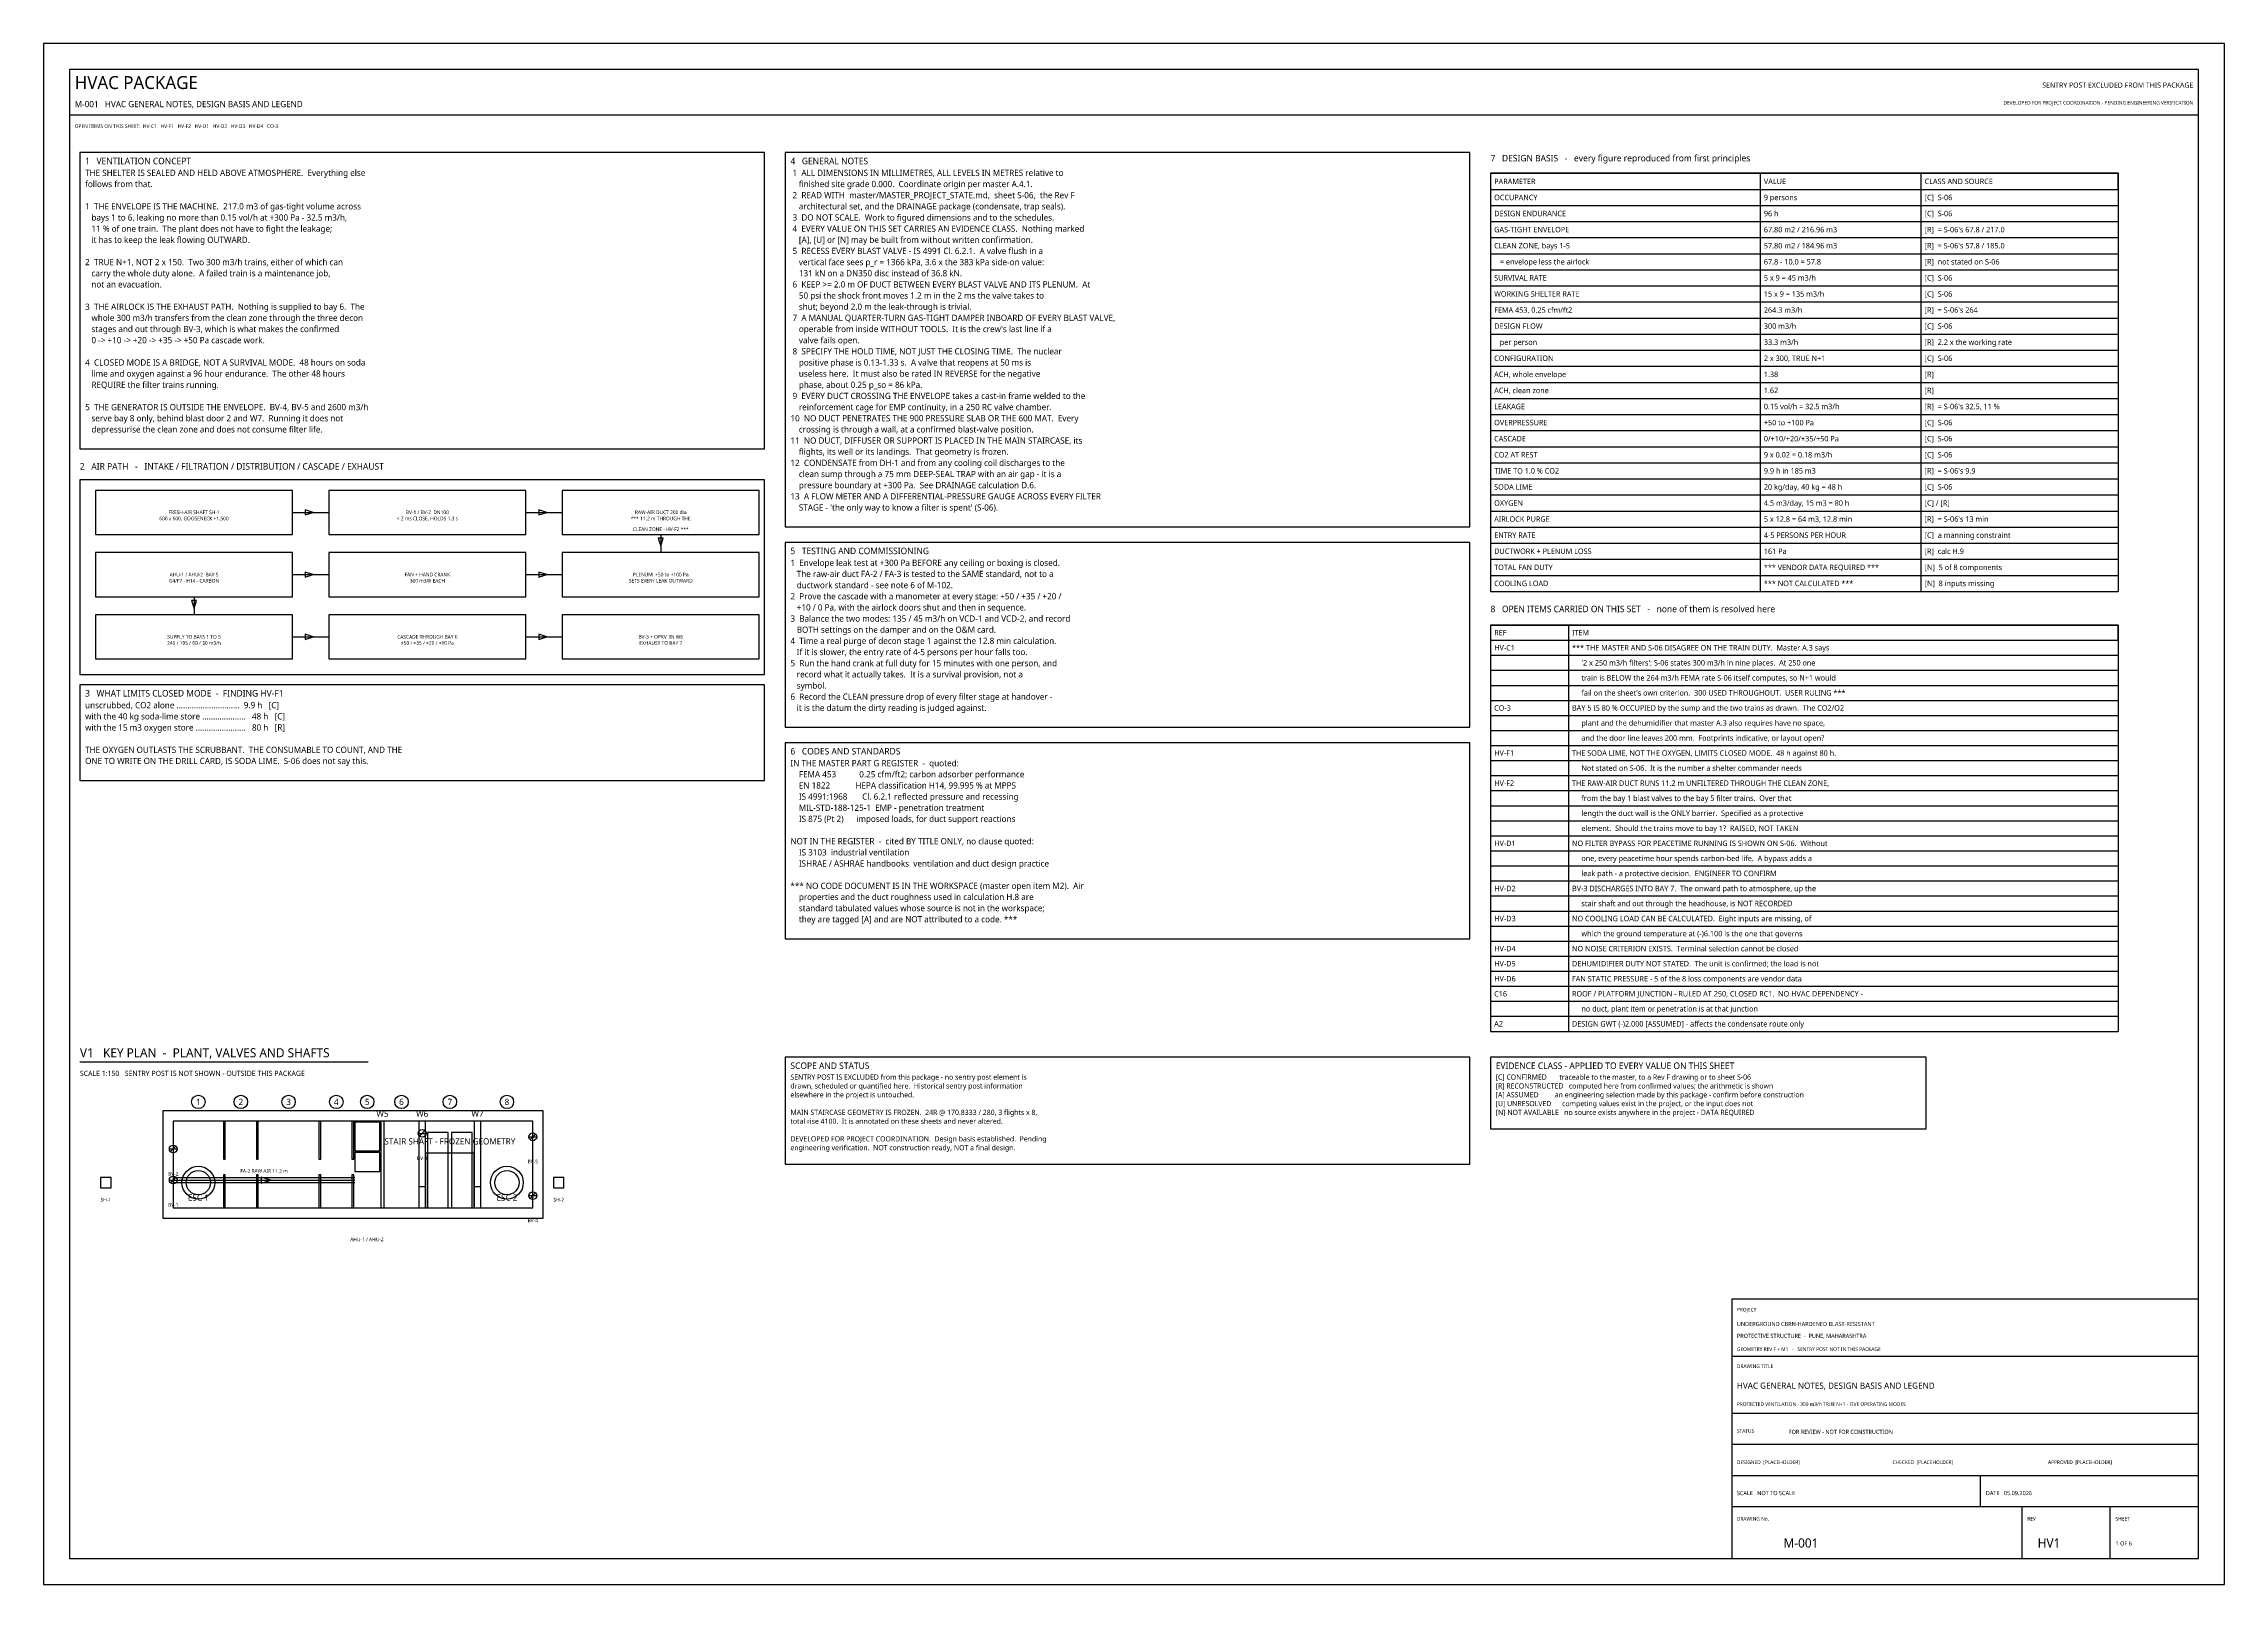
# Model space of a CAD drawing. Header units: millimetres. Extents: x 0 to 841, y 0 to 594.
import ezdxf
from ezdxf.enums import TextEntityAlignment as Align

# ---------------------------------------------------------------- set-up
doc = ezdxf.new("R2010")
doc.units = ezdxf.units.MM
for name, color, linetype in [('M-AIRFLOW', 1, 'Continuous'), ('M-ARCH', 8, 'Continuous'), ('M-ARCH-HIDDEN', 8, 'Continuous'), ('M-CALLOUT', 2, 'Continuous'), ('M-DAMPER', 6, 'Continuous'), ('M-DUCT-CL', 8, 'Continuous'), ('M-DUCT-EXH', 1, 'Continuous'), ('M-DUCT-FRESH', 4, 'Continuous'), ('M-DUCT-RETURN', 3, 'Continuous'), ('M-DUCT-SUPPLY', 5, 'Continuous'), ('M-EQUIP', 2, 'Continuous'), ('M-FLAG', 1, 'Continuous'), ('M-GRID', 5, 'Continuous'), ('M-STRUCT', 7, 'Continuous'), ('M-TABLE', 7, 'Continuous'), ('M-TEXT', 7, 'Continuous'), ('M-TITLE', 7, 'Continuous'), ('S-NOTE', 7, 'Continuous'), ('S-TEXT', 7, 'Continuous'), ('S-TITLE', 7, 'Continuous')]:
    doc.layers.add(name, color=color, linetype=linetype)
doc.styles.add('OpenSans', font='OpenSans-Regular.ttf')

# ---------------------------------------------------------------- blocks, each defined once
blk = doc.blocks.new('BVALVE')
at = {"layer": 'M-DAMPER'}
for p, q in [((-3, 0), (3, 0)), ((-2.1, -2.1), (2.1, 2.1))]:
    blk.add_line(p, q, dxfattribs=at)
blk.add_circle((0, 0), 3, dxfattribs=at)

msp = doc.modelspace()

# ---------------------------------------------------------------- linework, layer by layer
at = {"layer": 'M-AIRFLOW'}
msp.add_lwpolyline([(87.59, 155.87), (83.95, 157.04), (83.95, 154.7)], close=True, dxfattribs=at)
at = {"layer": 'M-ARCH'}
for points in [[(148, 145.2), (156, 145.2), (156, 174.27), (148, 174.27)], [(157.33, 145.2), (165.33, 145.2), (165.33, 174.27), (157.33, 174.27)]]:
    msp.add_lwpolyline(points, close=True, dxfattribs=at)
for centre, radius in [((59.67, 154.87), 6.33), ((178.67, 154.87), 6.33), ((59.67, 154.87), 4.67), ((178.67, 154.87), 4.67)]:
    msp.add_circle(centre, radius, dxfattribs=at)
at = {"layer": 'M-ARCH-HIDDEN'}
msp.add_lwpolyline([(147.33, 145.2), (166, 145.2), (166, 166.27), (147.33, 166.27)], close=True, dxfattribs=at)
at = {"layer": 'M-DAMPER'}
msp.add_lwpolyline([(110, 404.78), (186, 404.78), (186, 421.78), (110, 421.78)], close=True, dxfattribs=at)
at = {"layer": 'M-DUCT-CL'}
msp.add_line((49.99, 155.87), (119.99, 155.87), dxfattribs=at)
at = {"layer": 'M-DUCT-EXH'}
msp.add_line((186, 365.28), (200, 365.28), dxfattribs=at)
for points in [[(200, 356.78), (276, 356.78), (276, 373.78), (200, 373.78)], [(194, 365.28), (190.92, 366.27), (190.92, 364.29)]]:
    msp.add_lwpolyline(points, close=True, dxfattribs=at)
at = {"layer": 'M-DUCT-FRESH'}
for p, q in [((96, 413.28), (110, 413.28)), ((186, 413.28), (200, 413.28)), ((238, 404.78), (238, 397.78))]:
    msp.add_line(p, q, dxfattribs=at)
for points in [[(20, 404.78), (96, 404.78), (96, 421.78), (20, 421.78)], [(104, 413.28), (100.92, 414.27), (100.92, 412.29)], [(194, 413.28), (190.92, 414.27), (190.92, 412.29)], [(238, 400.28), (238.99, 403.36), (237.01, 403.36)], [(22, 152.87), (26, 152.87), (26, 156.87), (22, 156.87)], [(196.65, 152.87), (200.65, 152.87), (200.65, 156.87), (196.65, 156.87)]]:
    msp.add_lwpolyline(points, close=True, dxfattribs=at)
at = {"layer": 'M-DUCT-RETURN'}
msp.add_line((96, 365.28), (110, 365.28), dxfattribs=at)
for points in [[(110, 356.78), (186, 356.78), (186, 373.78), (110, 373.78)], [(104, 365.28), (100.92, 366.27), (100.92, 364.29)]]:
    msp.add_lwpolyline(points, close=True, dxfattribs=at)
at = {"layer": 'M-DUCT-SUPPLY'}
for p, q in [((96, 389.28), (110, 389.28)), ((186, 389.28), (200, 389.28)), ((58, 380.78), (58, 373.78))]:
    msp.add_line(p, q, dxfattribs=at)
for points in [[(104, 389.28), (100.92, 390.27), (100.92, 388.29)], [(194, 389.28), (190.92, 390.27), (190.92, 388.29)], [(58, 376.28), (58.99, 379.36), (57.01, 379.36)], [(20, 356.78), (96, 356.78), (96, 373.78), (20, 373.78)]]:
    msp.add_lwpolyline(points, close=True, dxfattribs=at)
at = {"layer": 'M-EQUIP'}
for points in [[(20, 380.78), (96, 380.78), (96, 397.78), (20, 397.78)], [(110, 380.78), (186, 380.78), (186, 397.78), (110, 397.78)], [(200, 380.78), (276, 380.78), (276, 397.78), (200, 397.78)], [(119.99, 167.2), (129.65, 167.2), (129.65, 178.2), (119.99, 178.2)], [(119.99, 159.2), (129.65, 159.2), (129.65, 166.53), (119.99, 166.53)]]:
    msp.add_lwpolyline(points, close=True, dxfattribs=at)
at = {"layer": 'M-FLAG'}
for p, q in [((49.99, 156.87), (119.99, 156.87)), ((49.99, 154.87), (119.99, 154.87))]:
    msp.add_line(p, q, dxfattribs=at)
for points in [[(200, 404.78), (276, 404.78), (276, 421.78), (200, 421.78)], [(144.67, 145.2), (147.33, 145.2), (147.33, 153.2), (144.67, 153.2)], [(166, 145.2), (168.67, 145.2), (168.67, 153.2), (166, 153.2)]]:
    msp.add_lwpolyline(points, close=True, dxfattribs=at)
at = {"layer": 'M-GRID'}
for centre in [(59.67, 186), (76.07, 186), (94.47, 186), (112.87, 186), (124.8, 186), (138, 186), (156.67, 186), (178.67, 186)]:
    msp.add_circle(centre, 2.6, dxfattribs=at)
at = {"layer": 'M-STRUCT'}
for points in [[(46, 141.2), (192.67, 141.2), (192.67, 182.53), (46, 182.53)], [(50, 145.2), (188.67, 145.2), (188.67, 178.53), (50, 178.53)], [(69.33, 163.87), (70.07, 163.87), (70.07, 178.53), (69.33, 178.53)], [(82.07, 163.87), (82.8, 163.87), (82.8, 178.53), (82.07, 178.53)], [(106.13, 163.87), (106.87, 163.87), (106.87, 178.53), (106.13, 178.53)], [(118.87, 163.87), (119.6, 163.87), (119.6, 178.53), (118.87, 178.53)], [(130, 145.2), (131.33, 145.2), (131.33, 178.53), (130, 178.53)], [(144.67, 145.2), (147.33, 145.2), (147.33, 178.53), (144.67, 178.53)], [(166, 145.2), (168.67, 145.2), (168.67, 178.53), (166, 178.53)], [(69.33, 145.2), (70.07, 145.2), (70.07, 157.87), (69.33, 157.87)], [(82.07, 145.2), (82.8, 145.2), (82.8, 157.87), (82.07, 157.87)], [(106.13, 145.2), (106.87, 145.2), (106.87, 157.87), (106.13, 157.87)], [(118.87, 145.2), (119.6, 145.2), (119.6, 157.87), (118.87, 157.87)]]:
    msp.add_lwpolyline(points, close=True, dxfattribs=at)
at = {"layer": 'M-TABLE'}
for p, q in [((558, 544), (800, 544)), ((558, 544), (558, 382.8)), ((662, 544), (662, 382.8)), ((724, 544), (724, 382.8)), ((800, 544), (800, 382.8)), ((558, 531.6), (800, 531.6)), ((558, 525.4), (800, 525.4)), ((558, 519.2), (800, 519.2)), ((558, 513), (800, 513)), ((558, 506.8), (800, 506.8)), ((558, 500.6), (800, 500.6)), ((558, 494.4), (800, 494.4)), ((558, 488.2), (800, 488.2)), ((558, 482), (800, 482)), ((558, 475.8), (800, 475.8)), ((558, 469.6), (800, 469.6)), ((558, 463.4), (800, 463.4)), ((558, 457.2), (800, 457.2)), ((558, 451), (800, 451)), ((558, 444.8), (800, 444.8)), ((558, 438.6), (800, 438.6)), ((558, 432.4), (800, 432.4)), ((558, 426.2), (800, 426.2)), ((558, 420), (800, 420)), ((558, 413.8), (800, 413.8)), ((558, 407.6), (800, 407.6)), ((558, 401.4), (800, 401.4)), ((558, 395.2), (800, 395.2)), ((558, 389), (800, 389)), ((558, 382.8), (800, 382.8)), ((558, 369.8), (800, 369.8)), ((558, 369.8), (558, 213.2)), ((588, 369.8), (588, 213.2)), ((800, 369.8), (800, 213.2)), ((558, 358.2), (800, 358.2)), ((558, 352.4), (800, 352.4)), ((558, 346.6), (800, 346.6)), ((558, 340.8), (800, 340.8)), ((558, 335), (800, 335)), ((558, 329.2), (800, 329.2)), ((558, 323.4), (800, 323.4)), ((558, 317.6), (800, 317.6)), ((558, 311.8), (800, 311.8)), ((558, 306), (800, 306)), ((558, 300.2), (800, 300.2)), ((558, 294.4), (800, 294.4)), ((558, 288.6), (800, 288.6)), ((558, 282.8), (800, 282.8)), ((558, 277), (800, 277)), ((558, 271.2), (800, 271.2)), ((558, 265.4), (800, 265.4)), ((558, 259.6), (800, 259.6)), ((558, 253.8), (800, 253.8)), ((558, 248), (800, 248)), ((558, 242.2), (800, 242.2)), ((558, 236.4), (800, 236.4)), ((558, 230.6), (800, 230.6)), ((558, 224.8), (800, 224.8)), ((558, 219), (800, 219)), ((558, 213.2), (800, 213.2))]:
    msp.add_line(p, q, dxfattribs=at)
for points in [[(558, 537.8), (800, 537.8), (800, 544), (558, 544)], [(558, 364), (800, 364), (800, 369.8), (558, 369.8)]]:
    msp.add_lwpolyline(points, close=True, dxfattribs=at)
at = {"layer": 'M-TITLE'}
for p, q in [((10, 566.5), (831, 566.5)), ((651, 88), (831, 88)), ((651, 66), (831, 66)), ((651, 54), (831, 54)), ((651, 42), (831, 42)), ((747, 30), (747, 42)), ((651, 30), (831, 30)), ((763, 10), (763, 30)), ((797, 10), (797, 30))]:
    msp.add_line(p, q, dxfattribs=at)
for points in [[(14, 350.78), (278, 350.78), (278, 425.78), (14, 425.78)], [(651, 10), (831, 10), (831, 110), (651, 110)]]:
    msp.add_lwpolyline(points, close=True, dxfattribs=at)
at = {"layer": 'S-TITLE'}
msp.add_line((14, 201.4), (125.19, 201.4), dxfattribs=at)
for points in [[(0, 0), (841, 0), (841, 594), (0, 594)], [(10, 10), (831, 10), (831, 584), (10, 584)], [(14, 437.78), (278, 437.78), (278, 552), (14, 552)], [(286, 407.68), (550, 407.68), (550, 552), (286, 552)], [(286, 330.45), (550, 330.45), (550, 401.68), (286, 401.68)], [(14, 309.95), (278, 309.95), (278, 346.78), (14, 346.78)], [(286, 248.92), (550, 248.92), (550, 324.45), (286, 324.45)], [(286, 161.97), (550, 161.97), (550, 203.2), (286, 203.2)], [(558, 175.57), (726, 175.57), (726, 203.2), (558, 203.2)]]:
    msp.add_lwpolyline(points, close=True, dxfattribs=at)

# ---------------------------------------------------------------- block references
at = {"xscale": 0.5, "yscale": 0.5}
for p in [(49.99, 167.87), (145.99, 173.87), (188.65, 172.53), (49.99, 155.87), (188.65, 149.87)]:
    msp.add_blockref('BVALVE', p, dxfattribs=at)

# ---------------------------------------------------------------- texts
at = {"layer": 'M-CALLOUT', "style": 'OpenSans'}
msp.add_text('FA-2 RAW AIR 11.2 m', height=1.4, dxfattribs=at).set_placement((84.99, 158.27), align=Align.BOTTOM_CENTER)
at = {"layer": 'M-DAMPER', "style": 'OpenSans'}
for s, p in [('BV-3', (145.99, 163.2)), ('BV-5', (188.65, 161.87)), ('BV-2', (49.99, 157.2)), ('BV-1', (49.99, 145.2)), ('BV-4', (188.65, 139.2))]:
    msp.add_text(s, height=1.4, dxfattribs=at).set_placement(p, align=Align.BOTTOM_CENTER)
at = {"layer": 'M-DUCT-FRESH', "style": 'OpenSans'}
for s, p in [('SH-1', (24, 147.2)), ('SH-2', (198.67, 147.2))]:
    msp.add_text(s, height=1.4, dxfattribs=at).set_placement(p, align=Align.BOTTOM_CENTER)
at = {"layer": 'M-EQUIP', "style": 'OpenSans'}
msp.add_text('AHU-1 / AHU-2', height=1.4, dxfattribs=at).set_placement((124.67, 131.87), align=Align.BOTTOM_CENTER)
at = {"layer": 'M-FLAG', "style": 'OpenSans'}
for s, height, p in [('DEVELOPED FOR PROJECT COORDINATION - PENDING ENGINEERING VERIFICATION', 1.4, (829, 570.5)), ('SENTRY POST EXCLUDED FROM THIS PACKAGE', 2, (829, 577))]:
    msp.add_text(s, height=height, dxfattribs=at).set_placement(p, align=Align.RIGHT)
for s, height, p in [('OPEN ITEMS ON THIS SHEET:  HV-C1   HV-F1   HV-F2   HV-D1   HV-D2   HV-D3   HV-D4   CO-3', 1.4, (12, 561.5)), ('FOR REVIEW - NOT FOR CONSTRUCTION', 1.6, (673, 58))]:
    msp.add_text(s, height=height, dxfattribs=at).set_placement(p)
msp.add_text('CLEAN ZONE - HV-F2 ***', height=1.4, dxfattribs=at).set_placement((238, 406.78), align=Align.MIDDLE_CENTER)
at = {"layer": 'M-GRID', "style": 'OpenSans'}
for s, p in [('1', (59.67, 186)), ('2', (76.07, 186)), ('3', (94.47, 186)), ('4', (112.87, 186)), ('5', (124.8, 186)), ('6', (138, 186)), ('7', (156.67, 186)), ('8', (178.67, 186))]:
    msp.add_text(s, height=2.4, dxfattribs=at).set_placement(p, align=Align.MIDDLE_CENTER)
at = {"layer": 'M-TABLE', "style": 'OpenSans'}
for s, p in [('PARAMETER', (559.4, 539.85)), ('VALUE', (663.4, 539.85)), ('CLASS AND SOURCE', (725.4, 539.85)), ('OCCUPANCY', (559.4, 533.65)), ('9 persons', (663.4, 533.65)), ('[C]  S-06', (725.4, 533.65)), ('GAS-TIGHT ENVELOPE', (559.4, 521.25)), ('DESIGN ENDURANCE', (559.4, 527.45)), ('96 h', (663.4, 527.45)), ('67.80 m2 / 216.96 m3', (663.4, 521.25)), ('[C]  S-06', (725.4, 527.45)), ("[R]  = S-06's 67.8 / 217.0", (725.4, 521.25)), ('CLEAN ZONE, bays 1-5', (559.4, 515.05)), ('57.80 m2 / 184.96 m3', (663.4, 515.05)), ("[R]  = S-06's 57.8 / 185.0", (725.4, 515.05)), ('SURVIVAL RATE', (559.4, 502.65)), ('   = envelope less the airlock', (559.4, 508.85)), ('67.8 - 10.0 = 57.8', (663.4, 508.85)), ('5 x 9 = 45 m3/h', (663.4, 502.65)), ('[R]  not stated on S-06', (725.4, 508.85)), ('[C]  S-06', (725.4, 502.65)), ('WORKING SHELTER RATE', (559.4, 496.45)), ('15 x 9 = 135 m3/h', (663.4, 496.45)), ('[C]  S-06', (725.4, 496.45)), ('FEMA 453, 0.25 cfm/ft2', (559.4, 490.25)), ('264.3 m3/h', (663.4, 490.25)), ("[R]  = S-06's 264", (725.4, 490.25)), ('DESIGN FLOW', (559.4, 484.05)), ('   per person', (559.4, 477.85)), ('300 m3/h', (663.4, 484.05)), ('33.3 m3/h', (663.4, 477.85)), ('[C]  S-06', (725.4, 484.05)), ('[R]  2.2 x the working rate', (725.4, 477.85)), ('CONFIGURATION', (559.4, 471.65)), ('2 x 300, TRUE N+1', (663.4, 471.65)), ('[C]  S-06', (725.4, 471.65)), ('ACH, whole envelope', (559.4, 465.45)), ('1.38', (663.4, 465.45)), ('[R]', (725.4, 465.45)), ('ACH, clean zone', (559.4, 459.25)), ('LEAKAGE', (559.4, 453.05)), ('0.15 vol/h = 32.5 m3/h', (663.4, 453.05)), ('1.62', (663.4, 459.25)), ('[R]', (725.4, 459.25)), ("[R]  = S-06's 32.5, 11 %", (725.4, 453.05)), ('OVERPRESSURE', (559.4, 446.85)), ('+50 to +100 Pa', (663.4, 446.85)), ('[C]  S-06', (725.4, 446.85)), ('CASCADE', (559.4, 440.65)), ('0/+10/+20/+35/+50 Pa', (663.4, 440.65)), ('[C]  S-06', (725.4, 440.65)), ('TIME TO 1.0 % CO2', (559.4, 428.25)), ('CO2 AT REST', (559.4, 434.45)), ('9 x 0.02 = 0.18 m3/h', (663.4, 434.45)), ('9.9 h in 185 m3', (663.4, 428.25)), ('[C]  S-06', (725.4, 434.45)), ("[R]  = S-06's 9.9", (725.4, 428.25)), ('SODA LIME', (559.4, 422.05)), ('20 kg/day, 40 kg = 48 h', (663.4, 422.05)), ('[C]  S-06', (725.4, 422.05)), ('OXYGEN', (559.4, 415.85)), ('4.5 m3/day, 15 m3 = 80 h', (663.4, 415.85)), ('[C] / [R]', (725.4, 415.85)), ('AIRLOCK PURGE', (559.4, 409.65)), ('ENTRY RATE', (559.4, 403.45)), ('4-5 PERSONS PER HOUR', (663.4, 403.45)), ('5 x 12.8 = 64 m3, 12.8 min', (663.4, 409.65)), ("[R]  = S-06's 13 min", (725.4, 409.65)), ('[C]  a manning constraint', (725.4, 403.45)), ('DUCTWORK + PLENUM LOSS', (559.4, 397.25)), ('161 Pa', (663.4, 397.25)), ('[R]  calc H.9', (725.4, 397.25)), ('TOTAL FAN DUTY', (559.4, 391.05)), ('COOLING LOAD', (559.4, 384.85)), ('*** VENDOR DATA REQUIRED ***', (663.4, 391.05)), ('*** NOT CALCULATED ***', (663.4, 384.85)), ('[N]  5 of 8 components', (725.4, 391.05)), ('[N]  8 inputs missing', (725.4, 384.85)), ('REF', (559.4, 365.85)), ('HV-C1', (559.4, 360.05)), ('ITEM', (589.4, 365.85)), ('*** THE MASTER AND S-06 DISAGREE ON THE TRAIN DUTY.  Master A.3 says', (589.4, 360.05)), ("     '2 x 250 m3/h filters'; S-06 states 300 m3/h in nine places.  At 250 one", (589.4, 354.25)), ('     train is BELOW the 264 m3/h FEMA rate S-06 itself computes, so N+1 would', (589.4, 348.45)), ("     fail on the sheet's own criterion.  300 USED THROUGHOUT.  USER RULING ***", (589.4, 342.65)), ('CO-3', (559.4, 336.85)), ('BAY 5 IS 80 % OCCUPIED by the sump and the two trains as drawn.  The CO2/O2', (589.4, 336.85)), ('     plant and the dehumidifier that master A.3 also requires have no space,', (589.4, 331.05)), ('HV-F1', (559.4, 319.45)), ('THE SODA LIME, NOT THE OXYGEN, LIMITS CLOSED MODE.  48 h against 80 h.', (589.4, 319.45)), ('     and the door line leaves 200 mm.  Footprints indicative, or layout open?', (589.4, 325.25)), ('     Not stated on S-06.  It is the number a shelter commander needs', (589.4, 313.65)), ('HV-F2', (559.4, 307.85)), ('THE RAW-AIR DUCT RUNS 11.2 m UNFILTERED THROUGH THE CLEAN ZONE,', (589.4, 307.85)), ('     from the bay 1 blast valves to the bay 5 filter trains.  Over that', (589.4, 302.05)), ('     length the duct wall is the ONLY barrier.  Specified as a protective', (589.4, 296.25)), ('HV-D1', (559.4, 284.65)), ('NO FILTER BYPASS FOR PEACETIME RUNNING IS SHOWN ON S-06.  Without', (589.4, 284.65)), ('     element.  Should the trains move to bay 1?  RAISED, NOT TAKEN', (589.4, 290.45)), ('     one, every peacetime hour spends carbon-bed life.  A bypass adds a', (589.4, 278.85)), ('HV-D2', (559.4, 267.25)), ('BV-3 DISCHARGES INTO BAY 7.  The onward path to atmosphere, up the', (589.4, 267.25)), ('     leak path - a protective decision.  ENGINEER TO CONFIRM', (589.4, 273.05)), ('     stair shaft and out through the headhouse, is NOT RECORDED', (589.4, 261.45)), ('HV-D3', (559.4, 255.65)), ('NO COOLING LOAD CAN BE CALCULATED.  Eight inputs are missing, of', (589.4, 255.65)), ('HV-D4', (559.4, 244.05)), ('NO NOISE CRITERION EXISTS.  Terminal selection cannot be closed', (589.4, 244.05)), ('     which the ground temperature at (-)6.100 is the one that governs', (589.4, 249.85)), ('HV-D5', (559.4, 238.25)), ('DEHUMIDIFIER DUTY NOT STATED.  The unit is confirmed; the load is not', (589.4, 238.25)), ('C16', (559.4, 226.65)), ('HV-D6', (559.4, 232.45)), ('FAN STATIC PRESSURE - 5 of the 8 loss components are vendor data', (589.4, 232.45)), ('ROOF / PLATFORM JUNCTION - RULED AT 250, CLOSED RC1.  NO HVAC DEPENDENCY -', (589.4, 226.65)), ('     no duct, plant item or penetration is at that junction', (589.4, 220.85)), ('A2', (559.4, 215.05)), ('DESIGN GWT (-)2.000 [ASSUMED] - affects the condensate route only', (589.4, 215.05))]:
    msp.add_text(s, height=2.1, dxfattribs=at).set_placement(p)
at = {"layer": 'M-TEXT', "style": 'OpenSans'}
for s, p in [('FRESH-AIR SHAFT SH-1', (58, 413.31)), ('BV-1 / BV-2  DN100', (148, 413.31)), ('RAW-AIR DUCT 200 dia', (238, 413.31)), ('600 x 600, GOOSENECK +1.500', (58, 410.93)), ('< 2 ms CLOSE, HOLDS 1.3 s', (148, 410.93)), ('*** 11.2 m THROUGH THE', (238, 410.93)), ('G4/F7 - H14 - CARBON', (58, 386.93)), ('AHU-1 / AHU-2  BAY 5', (58, 389.31)), ('FAN + HAND CRANK', (148, 389.31)), ('300 m3/h EACH', (148, 386.93)), ('SETS EVERY LEAK OUTWARD', (238, 386.93)), ('PLENUM  +50 to +100 Pa', (238, 389.31)), ('240 / 195 / 60 / 30 m3/h', (58, 362.93)), ('SUPPLY TO BAYS 1 TO 5', (58, 365.31)), ('CASCADE THROUGH BAY 6', (148, 365.31)), ('+50 / +35 / +20 / +10 Pa', (148, 362.93)), ('BV-3 + OPRV  IN W6', (238, 365.31)), ('EXHAUST TO BAY 7', (238, 362.93))]:
    msp.add_text(s, height=1.4, dxfattribs=at).set_placement(p, align=Align.MIDDLE_CENTER)
for s, p in [('W5', (130.67, 179.53)), ('W6', (146, 179.53)), ('W7', (167.33, 179.53)), ('STAIR SHAFT - FROZEN GEOMETRY', (156.67, 168.87)), ('ESC 1', (59.67, 147.2)), ('ESC 2', (178.67, 147.2))]:
    msp.add_text(s, height=2.4, dxfattribs=at).set_placement(p, align=Align.BOTTOM_CENTER)
at = {"layer": 'M-TITLE', "style": 'OpenSans'}
for s, height, p in [('HVAC PACKAGE', 5, (12, 576.5)), ('M-001   HVAC GENERAL NOTES, DESIGN BASIS AND LEGEND', 2.4, (12, 569.5)), ('7   DESIGN BASIS   -   every figure reproduced from first principles', 2.5, (558, 548.6)), ('2   AIR PATH   -   INTAKE / FILTRATION / DISTRIBUTION / CASCADE / EXHAUST', 2.5, (14, 429.78)), ('8   OPEN ITEMS CARRIED ON THIS SET   -   none of them is resolved here', 2.5, (558, 374.8)), ('PROJECT', 1.4, (653, 105.2)), ('UNDERGROUND CBRN-HARDENED BLAST-RESISTANT', 1.6, (653, 99.6)), ('PROTECTIVE STRUCTURE  -  PUNE, MAHARASHTRA', 1.6, (653, 95)), ('GEOMETRY REV F + M1   -   SENTRY POST NOT IN THIS PACKAGE', 1.4, (653, 90)), ('DRAWING TITLE', 1.4, (653, 83.4)), ('HVAC GENERAL NOTES, DESIGN BASIS AND LEGEND', 2.4, (653, 75.4)), ('PROTECTED VENTILATION - 300 m3/h TRUE N+1 - FIVE OPERATING MODES', 1.4, (653, 68.8)), ('STATUS', 1.4, (653, 58.4)), ('DESIGNED  [PLACEHOLDER]', 1.4, (653, 46.4)), ('CHECKED  [PLACEHOLDER]', 1.4, (713, 46.4)), ('APPROVED  [PLACEHOLDER]', 1.4, (773, 46.4)), ('SCALE   NOT TO SCALE', 1.6, (653, 34.4)), ('DATE   05.09.2026', 1.6, (749, 34.4)), ('DRAWING No.', 1.4, (653, 24.6)), ('REV', 1.4, (765, 24.6)), ('SHEET', 1.4, (799, 24.6)), ('M-001', 3.5, (671, 14.2)), ('HV1', 3.5, (769, 14.2)), ('1 OF 6', 1.6, (799, 15))]:
    msp.add_text(s, height=height, dxfattribs=at).set_placement(p)
at = {"layer": 'S-NOTE', "style": 'OpenSans'}
for s, height, p in [('THE SHELTER IS SEALED AND HELD ABOVE ATMOSPHERE.  Everything else', 2.4, (16, 542.98)), ('follows from that.', 2.4, (16, 538.68)), (' 1  ALL DIMENSIONS IN MILLIMETRES, ALL LEVELS IN METRES relative to', 2.4, (288, 542.98)), ('    finished site grade 0.000.  Coordinate origin per master A.4.1.', 2.4, (288, 538.68)), ('1  THE ENVELOPE IS THE MACHINE.  217.0 m3 of gas-tight volume across', 2.4, (16, 530.08)), (' 2  READ WITH  master/MASTER_PROJECT_STATE.md,  sheet S-06,  the Rev F', 2.4, (288, 534.38)), ('    architectural set, and the DRAINAGE package (condensate, trap seals).', 2.4, (288, 530.08)), ('   bays 1 to 6, leaking no more than 0.15 vol/h at +300 Pa - 32.5 m3/h,', 2.4, (16, 525.78)), ('   11 % of one train.  The plant does not have to fight the leakage;', 2.4, (16, 521.48)), (' 4  EVERY VALUE ON THIS SET CARRIES AN EVIDENCE CLASS.  Nothing marked', 2.4, (288, 521.48)), (' 3  DO NOT SCALE.  Work to figured dimensions and to the schedules.', 2.4, (288, 525.78)), ('   it has to keep the leak flowing OUTWARD.', 2.4, (16, 517.18)), (' 5  RECESS EVERY BLAST VALVE - IS 4991 Cl. 6.2.1.  A valve flush in a', 2.4, (288, 512.88)), ('    [A], [U] or [N] may be built from without written confirmation.', 2.4, (288, 517.18)), ('2  TRUE N+1, NOT 2 x 150.  Two 300 m3/h trains, either of which can', 2.4, (16, 508.58)), ('   carry the whole duty alone.  A failed train is a maintenance job,', 2.4, (16, 504.28)), ('    vertical face sees p_r = 1366 kPa, 3.6 x the 383 kPa side-on value:', 2.4, (288, 508.58)), ('    131 kN on a DN350 disc instead of 36.8 kN.', 2.4, (288, 504.28)), ('   not an evacuation.', 2.4, (16, 499.98)), (' 6  KEEP >= 2.0 m OF DUCT BETWEEN EVERY BLAST VALVE AND ITS PLENUM.  At', 2.4, (288, 499.98)), ('    50 psi the shock front moves 1.2 m in the 2 ms the valve takes to', 2.4, (288, 495.68)), ('3  THE AIRLOCK IS THE EXHAUST PATH.  Nothing is supplied to bay 6.  The', 2.4, (16, 491.38)), ('   whole 300 m3/h transfers from the clean zone through the three decon', 2.4, (16, 487.08)), (' 7  A MANUAL QUARTER-TURN GAS-TIGHT DAMPER INBOARD OF EVERY BLAST VALVE,', 2.4, (288, 487.08)), ('    shut; beyond 2.0 m the leak-through is trivial.', 2.4, (288, 491.38)), ('   0 -> +10 -> +20 -> +35 -> +50 Pa cascade work.', 2.4, (16, 478.48)), ('   stages and out through BV-3, which is what makes the confirmed', 2.4, (16, 482.78)), ('    valve fails open.', 2.4, (288, 478.48)), ("    operable from inside WITHOUT TOOLS.  It is the crew's last line if a", 2.4, (288, 482.78)), ('4  CLOSED MODE IS A BRIDGE, NOT A SURVIVAL MODE.  48 hours on soda', 2.4, (16, 469.88)), (' 8  SPECIFY THE HOLD TIME, NOT JUST THE CLOSING TIME.  The nuclear', 2.4, (288, 474.18)), ('    positive phase is 0.13-1.33 s.  A valve that reopens at 50 ms is', 2.4, (288, 469.88)), ('   lime and oxygen against a 96 hour endurance.  The other 48 hours', 2.4, (16, 465.58)), ('   REQUIRE the filter trains running.', 2.4, (16, 461.28)), ('    useless here.  It must also be rated IN REVERSE for the negative', 2.4, (288, 465.58)), ('    phase, about 0.25 p_so = 86 kPa.', 2.4, (288, 461.28)), ('5  THE GENERATOR IS OUTSIDE THE ENVELOPE.  BV-4, BV-5 and 2600 m3/h', 2.4, (16, 452.68)), (' 9  EVERY DUCT CROSSING THE ENVELOPE takes a cast-in frame welded to the', 2.4, (288, 456.98)), ('    reinforcement cage for EMP continuity, in a 250 RC valve chamber.', 2.4, (288, 452.68)), ('   serve bay 8 only, behind blast door 2 and W7.  Running it does not', 2.4, (16, 448.38)), ('   depressurise the clean zone and does not consume filter life.', 2.4, (16, 444.08)), ('10  NO DUCT PENETRATES THE 900 PRESSURE SLAB OR THE 600 MAT.  Every', 2.4, (288, 448.38)), ('    crossing is through a wall, at a confirmed blast-valve position.', 2.4, (288, 444.08)), ('11  NO DUCT, DIFFUSER OR SUPPORT IS PLACED IN THE MAIN STAIRCASE, its', 2.4, (288, 439.78)), ('    flights, its well or its landings.  That geometry is frozen.', 2.4, (288, 435.48)), ('12  CONDENSATE from DH-1 and from any cooling coil discharges to the', 2.4, (288, 431.18)), ('    clean sump through a 75 mm DEEP-SEAL TRAP with an air gap - it is a', 2.4, (288, 426.88)), ('13  A FLOW METER AND A DIFFERENTIAL-PRESSURE GAUGE ACROSS EVERY FILTER', 2.4, (288, 418.28)), ('    pressure boundary at +300 Pa.  See DRAINAGE calculation D.6.', 2.4, (288, 422.58)), ("    STAGE - 'the only way to know a filter is spent' (S-06).", 2.4, (288, 413.98)), ('1  Envelope leak test at +300 Pa BEFORE any ceiling or boxing is closed.', 2.4, (288, 392.65)), ('   The raw-air duct FA-2 / FA-3 is tested to the SAME standard, not to a', 2.4, (288, 388.35)), ('2  Prove the cascade with a manometer at every stage: +50 / +35 / +20 /', 2.4, (288, 379.75)), ('   ductwork standard - see note 6 of M-102.', 2.4, (288, 384.05)), ('3  Balance the two modes: 135 / 45 m3/h on VCD-1 and VCD-2, and record', 2.4, (288, 371.15)), ('   +10 / 0 Pa, with the airlock doors shut and then in sequence.', 2.4, (288, 375.45)), ('4  Time a real purge of decon stage 1 against the 12.8 min calculation.', 2.4, (288, 362.55)), ('   BOTH settings on the damper and on the O&M card.', 2.4, (288, 366.85)), ('5  Run the hand crank at full duty for 15 minutes with one person, and', 2.4, (288, 353.95)), ('   If it is slower, the entry rate of 4-5 persons per hour falls too.', 2.4, (288, 358.25)), ('   symbol.', 2.4, (288, 345.35)), ('   record what it actually takes.  It is a survival provision, not a', 2.4, (288, 349.65)), ('unscrubbed, CO2 alone .............................  9.9 h   [C]', 2.4, (16, 337.75)), ('6  Record the CLEAN pressure drop of every filter stage at handover -', 2.4, (288, 341.05)), ('   it is the datum the dirty reading is judged against.', 2.4, (288, 336.75)), ('with the 40 kg soda-lime store ....................   48 h   [C]', 2.4, (16, 333.45)), ('with the 15 m3 oxygen store .......................   80 h   [R]', 2.4, (16, 329.15)), ('THE OXYGEN OUTLASTS THE SCRUBBANT.  THE CONSUMABLE TO COUNT, AND THE', 2.4, (16, 320.55)), ('ONE TO WRITE ON THE DRILL CARD, IS SODA LIME.  S-06 does not say this.', 2.4, (16, 316.25)), ('IN THE MASTER PART G REGISTER  -  quoted:', 2.4, (288, 315.42)), ('    FEMA 453           0.25 cfm/ft2; carbon adsorber performance', 2.4, (288, 311.12)), ('    IS 4991:1968       Cl. 6.2.1 reflected pressure and recessing', 2.4, (288, 302.52)), ('    EN 1822            HEPA classification H14, 99.995 % at MPPS', 2.4, (288, 306.82)), ('    IS 875 (Pt 2)      imposed loads, for duct support reactions', 2.4, (288, 293.92)), ('    MIL-STD-188-125-1  EMP - penetration treatment', 2.4, (288, 298.22)), ('NOT IN THE REGISTER  -  cited BY TITLE ONLY, no clause quoted:', 2.4, (288, 285.32)), ('    IS 3103  industrial ventilation', 2.4, (288, 281.02)), ('    ISHRAE / ASHRAE handbooks  ventilation and duct design practice', 2.4, (288, 276.72)), ('*** NO CODE DOCUMENT IS IN THE WORKSPACE (master open item M2).  Air', 2.4, (288, 268.12)), ('    standard tabulated values whose source is not in the workspace;', 2.4, (288, 259.52)), ('    properties and the duct roughness used in calculation H.8 are', 2.4, (288, 263.82)), ('    they are tagged [A] and are NOT attributed to a code. ***', 2.4, (288, 255.22)), ('SENTRY POST IS EXCLUDED from this package - no sentry post element is', 2, (288, 194.57)), ('[C] CONFIRMED       traceable to the master, to a Rev F drawing or to sheet S-06', 2, (560, 194.57)), ('drawn, scheduled or quantified here.  Historical sentry post information', 2, (288, 191.17)), ('elsewhere in the project is untouched.', 2, (288, 187.77)), ('[R] RECONSTRUCTED   computed here from confirmed values; the arithmetic is shown', 2, (560, 191.17)), ('[A] ASSUMED         an engineering selection made by this package - confirm before construction', 2, (560, 187.77)), ('[U] UNRESOLVED      competing values exist in the project, or the input does not', 2, (560, 184.37)), ('total rise 4100.  It is annotated on these sheets and never altered.', 2, (288, 177.57)), ('MAIN STAIRCASE GEOMETRY IS FROZEN.  24R @ 170.8333 / 280, 3 flights x 8,', 2, (288, 180.97)), ('[N] NOT AVAILABLE   no source exists anywhere in the project - DATA REQUIRED', 2, (560, 180.97)), ('engineering verification.  NOT construction ready, NOT a final design.', 2, (288, 167.37)), ('DEVELOPED FOR PROJECT COORDINATION.  Design basis established.  Pending', 2, (288, 170.77))]:
    msp.add_text(s, height=height, dxfattribs=at).set_placement(p)
at = {"layer": 'S-TEXT', "style": 'OpenSans'}
msp.add_text('SCALE 1:150   SENTRY POST IS NOT SHOWN - OUTSIDE THIS PACKAGE', height=2, dxfattribs=at).set_placement((14, 196))
at = {"layer": 'S-TITLE', "style": 'OpenSans'}
for s, height, p in [('1   VENTILATION CONCEPT', 2.5, (16, 547.5)), ('4   GENERAL NOTES', 2.5, (288, 547.5)), ('5   TESTING AND COMMISSIONING', 2.5, (288, 397.18)), ('3   WHAT LIMITS CLOSED MODE  -  FINDING HV-F1', 2.5, (16, 342.28)), ('6   CODES AND STANDARDS', 2.5, (288, 319.95)), ('V1   KEY PLAN  -  PLANT, VALVES AND SHAFTS', 3.5, (14, 203.2)), ('SCOPE AND STATUS', 2.5, (288, 198.7)), ('EVIDENCE CLASS - APPLIED TO EVERY VALUE ON THIS SHEET', 2.5, (560, 198.7))]:
    msp.add_text(s, height=height, dxfattribs=at).set_placement(p)

doc.saveas('drawing.dxf')
